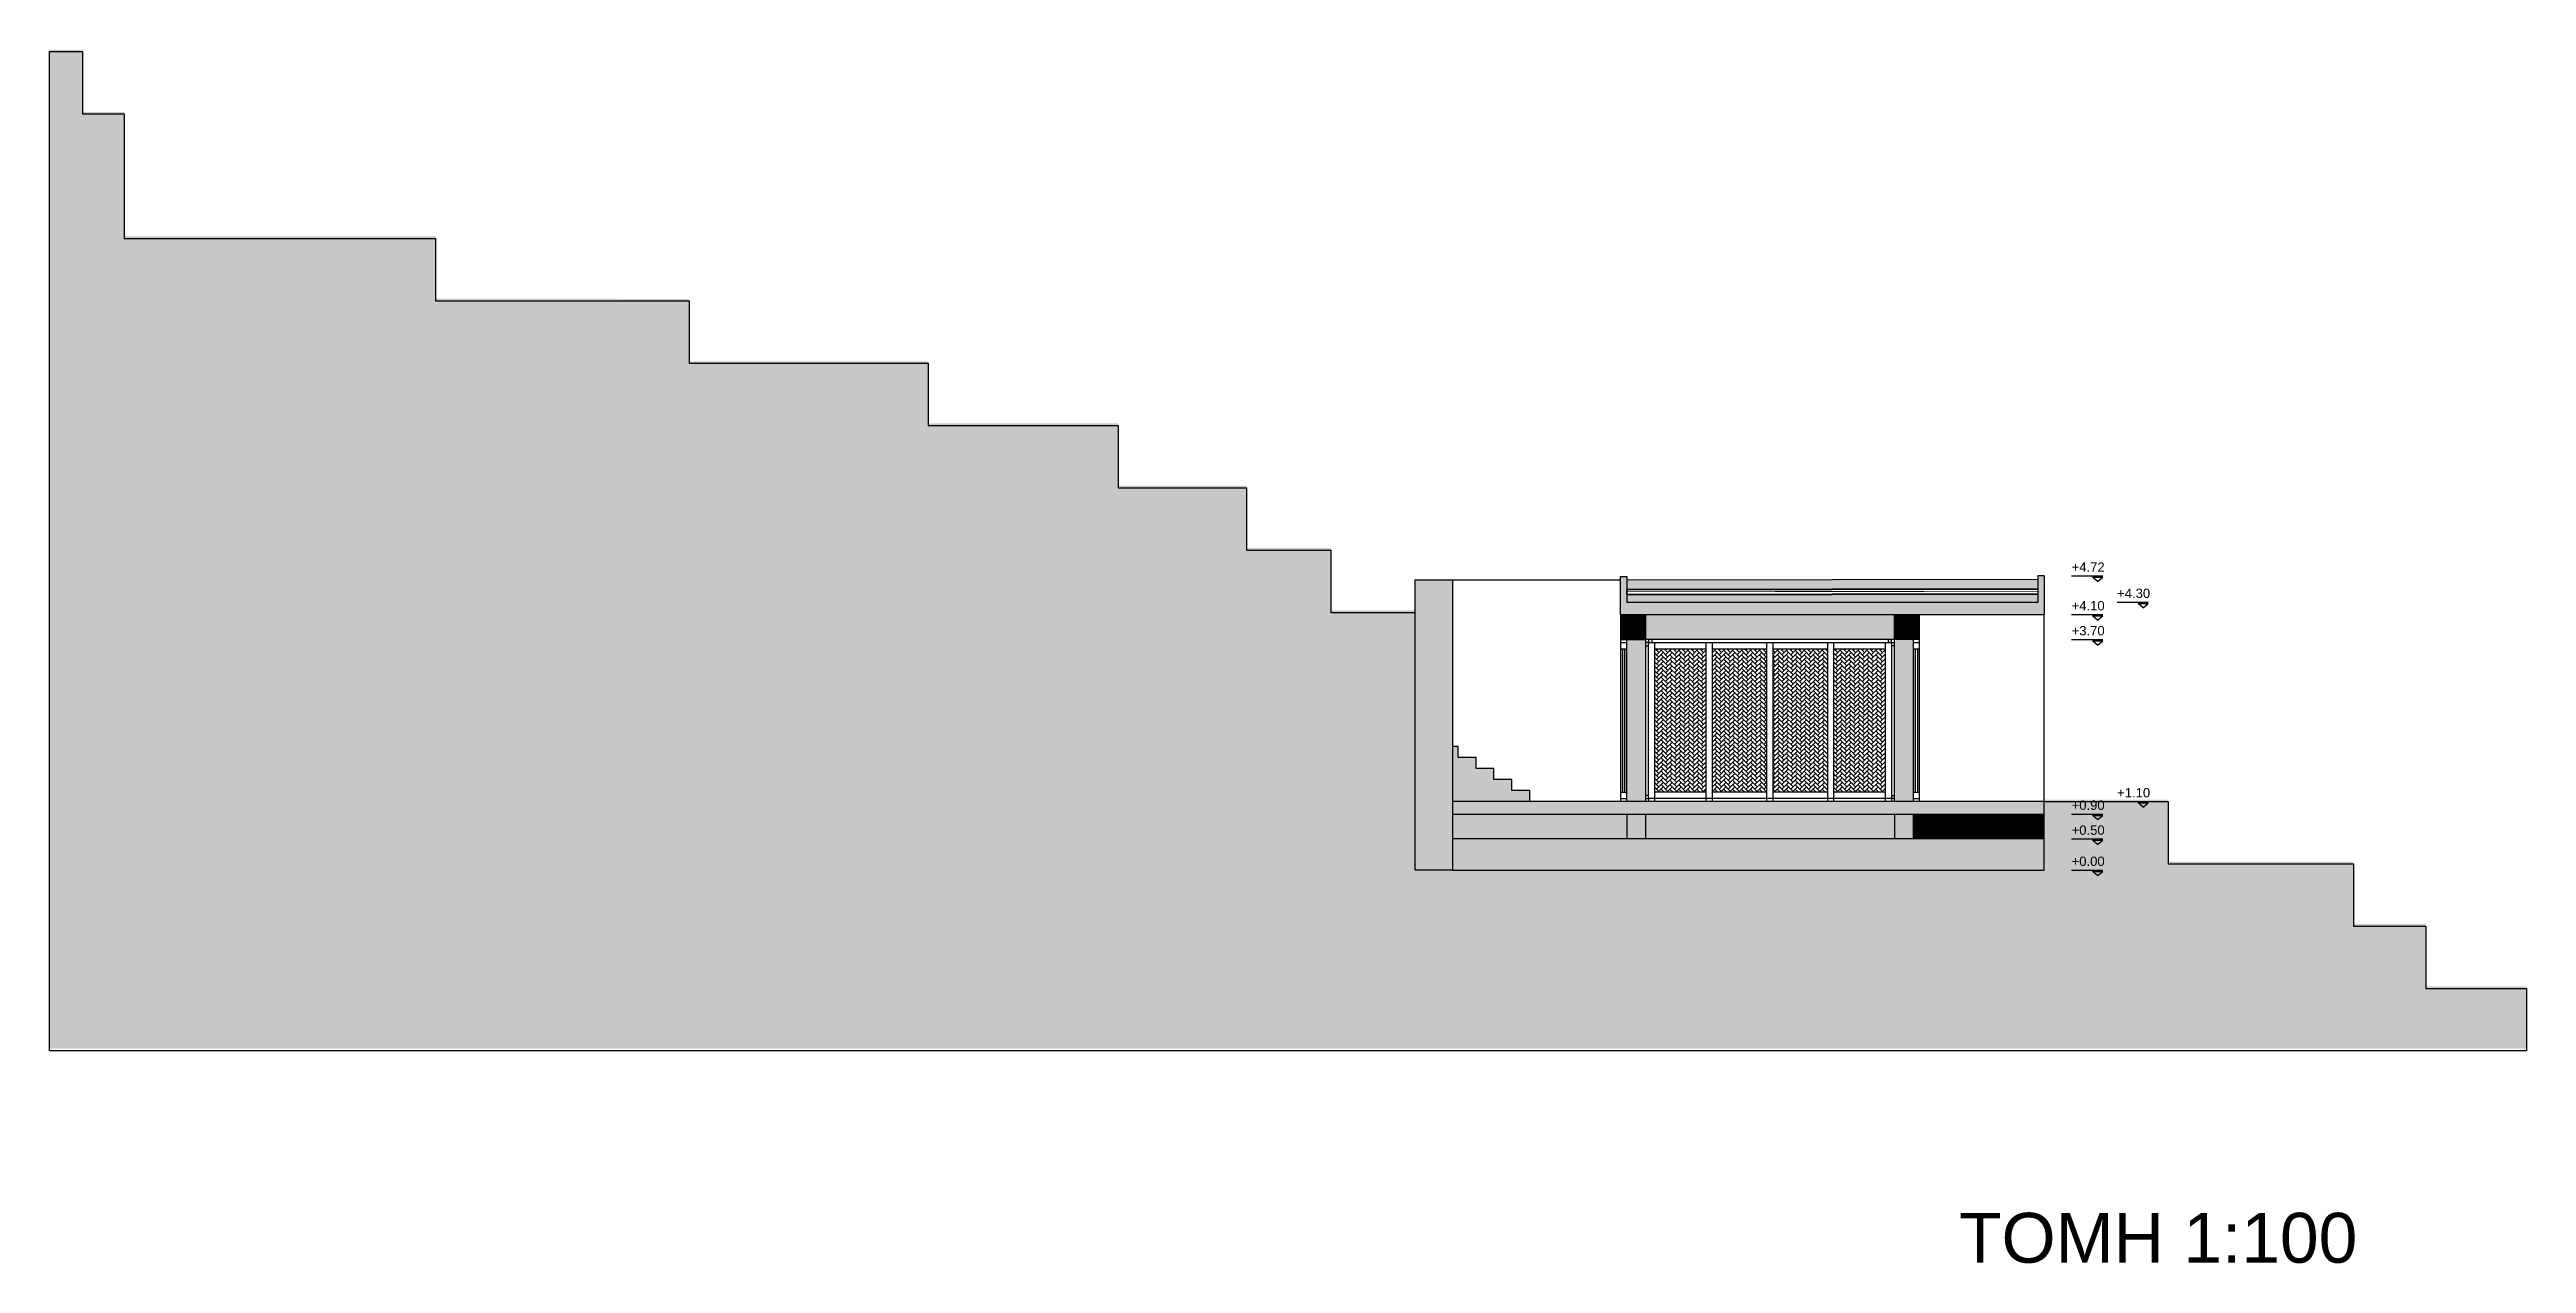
# Model space of a CAD drawing. Header units: millimetres. Extents: x 3409 to 3822, y 896 to 1108.
# Drawn here: x 3501.4 to 3541.18, y 1073.95 to 1093.43 of the extents above; entities that cross this region are included whole.
import ezdxf

# ---------------------------------------------------------------- set-up
doc = ezdxf.new("R2010")
doc.units = ezdxf.units.MM
for name, color, linetype in [('a-epipla', 8, 'Continuous'), ('a-skales', 4, 'Continuous'), ('a-toixoi', 5, 'Continuous'), ('edafos', 2, 'Continuous'), ('Hatch', 27, 'Continuous'), ('Layer1', 5, 'Continuous'), ('line', 1, 'Continuous'), ('toixoi_provolh', 150, 'Continuous')]:
    doc.layers.add(name, color=color, linetype=linetype)
doc.styles.get("Standard").update_dxf_attribs({"font": 'arial.ttf'})
doc.linetypes.add('BATTING', pattern='A,0.00254,-2.54,[134,ltypeshp.shx,S=2.54,R=0,X=-2.54,Y=0],-5.08,[134,ltypeshp.shx,S=2.54,R=180,X=2.54,Y=0],-2.54', length=10.16254)
pattern_1 = [(0, (-0.19314, -244.73637), (0.055245, 0.055245), [0.055245, -0.055245]), (0, (-0.19314, -244.71565), (0.055245, 0.055245), [0.055245, -0.055245]), (0, (-0.19314, -244.694934), (0.055245, 0.055245), [0.055245, -0.055245]), (90, (-0.186234, -244.68803), (-0.055245, 0.055245), [0.055245, -0.055245]), (90, (-0.16552, -244.68803), (-0.055245, 0.055245), [0.055245, -0.055245]), (90, (-0.1448, -244.68803), (-0.055245, 0.055245), [0.055245, -0.055245])]

msp = doc.modelspace()

# ---------------------------------------------------------------- texts
at = {"layer": 'a-epipla', "attachment_point": 1}
for s, width, insert, char_height in [('+4.72', 0.50358, (3533.872, 1085.196), 0.15), ('+4.30', 0.50358, (3534.603, 1084.776), 0.15), ('+4.10', 0.50358, (3533.872, 1084.576), 0.15), ('+3.70', 0.50358, (3533.872, 1084.176), 0.15), ('+1.10', 0.50358, (3534.603, 1081.576), 0.15), ('+0.90', 0.50358, (3533.872, 1081.376), 0.15), ('+0.50', 0.50358, (3533.872, 1080.976), 0.15), ('+0.00', 0.50358, (3533.872, 1080.476), 0.15), ('\\pxqr;ΤΟΜΗ 1:100', 24.99186, (3513.468, 1074.759), 0.8)]:
    msp.add_mtext_dynamic_manual_height_columns(s, width=width, gutter_width=12.5, heights=[0], dxfattribs=dict(at, insert=insert, char_height=char_height))

# ---------------------------------------------------------------- hatches: boundary and pattern name
at = {"layer": 'a-epipla', "true_color": 0x000000}
h = msp.add_hatch(color=18, dxfattribs=at)
h.dxf.hatch_style = 1
h.paths.add_polyline_path([(3533.43, 1084.979), (3533.33, 1084.979), (3533.33, 1084.559), (3526.73, 1084.559), (3526.73, 1084.969), (3526.63, 1084.969), (3526.63, 1084.359), (3533.43, 1084.359)])
at = {"layer": 'a-epipla'}
h = msp.add_hatch(dxfattribs=at)
h.set_pattern_fill('AR-HBONE', color=256, scale=0.0005)
h.set_pattern_definition([(45, (644.616694, -311.60219), (0, 0.071842049), [0.1524, -0.0508]), (135, (644.652615, -311.56627), (7e-18, 0.071842049), [0.1524, -0.0508])])
h.paths.add_polyline_path([(3528.005, 1083.809), (3527.18, 1083.809), (3527.18, 1081.509), (3528.005, 1081.509)])
h.paths.add_polyline_path([(3528.98, 1083.809), (3528.105, 1083.809), (3528.105, 1081.509), (3528.98, 1081.509)])
h.paths.add_polyline_path([(3529.955, 1083.809), (3529.08, 1083.809), (3529.08, 1081.509), (3529.955, 1081.509)])
h.paths.add_polyline_path([(3530.88, 1083.809), (3530.055, 1083.809), (3530.055, 1081.509), (3530.88, 1081.509)])
h = msp.add_hatch(dxfattribs=at)
h.set_pattern_fill('EARTH', color=256, scale=0.0087)
h.set_pattern_definition(pattern_1)
h.paths.add_polyline_path([(3526.73, 1081.159), (3523.93, 1081.159), (3523.93, 1080.759), (3526.73, 1080.759)])
h.paths.add_polyline_path([(3531.03, 1081.159), (3527.03, 1081.159), (3527.03, 1080.759), (3531.03, 1080.759)])
h = msp.add_hatch(dxfattribs=at)
h.set_pattern_fill('EARTH', color=256, scale=0.0087)
h.set_pattern_definition(pattern_1)
h.paths.add_polyline_path([(3533.43, 1081.159), (3531.33, 1081.159), (3531.33, 1080.759), (3533.43, 1080.759)])
at = {"layer": 'a-skales', "true_color": 0x000000}
h = msp.add_hatch(dxfattribs=at)
h.set_pattern_fill('AR-SAND', color=18, scale=0.0085)
h.set_pattern_definition([(37.5, (-0.19314, -244.7039), (-0.013600266, 0.416001252), [0, -0.328168, 0, -0.36703, 0, -0.3508375]), (7.5, (-0.19314, -244.7039), (0.38209479, 0.609301335), [0, -0.177038, 0, -0.295783, 0, -0.1133475]), (327.5, (-0.4587, -244.7039), (0.672343515, 0.001221607), [0, -0.10795, 0, -0.38862, 0, -0.507365]), (317.5, (-0.4587, -244.7039), (0.649022985, 0.189489925), [0, -0.053975, 0, -0.254762, 0, -0.291465])])
h.paths.add_polyline_path([(3523.33, 1084.426), (3521.978, 1084.426), (3521.978, 1085.426), (3520.624, 1085.426), (3520.624, 1086.426), (3518.56, 1086.426), (3518.56, 1087.426), (3515.511, 1087.426), (3515.511, 1088.426), (3511.672, 1088.426), (3511.672, 1089.426), (3507.601, 1089.427), (3507.601, 1090.427), (3502.601, 1090.427), (3502.601, 1092.426), (3501.931, 1092.426), (3501.931, 1093.426), (3501.403, 1093.426), (3501.402, 1077.392), (3541.175, 1077.392), (3541.175, 1078.392), (3539.559, 1078.392), (3539.559, 1079.392), (3538.398, 1079.392), (3538.398, 1080.392), (3535.422, 1080.392), (3535.422, 1081.392), (3533.43, 1081.392), (3533.43, 1081.192), (3533.43, 1080.792), (3533.43, 1080.292), (3523.93, 1080.292), (3523.33, 1080.292)])
at = {"layer": 'Hatch'}
h = msp.add_hatch(color=256, dxfattribs=at)
h.dxf.hatch_style = 1
h.paths.add_polyline_path([(3526.73, 1084.919), (3526.73, 1084.769), (3533.33, 1084.779), (3533.33, 1084.929)])
at = {"layer": 'Hatch', "true_color": 0x939598}
h = msp.add_hatch(color=252, dxfattribs=at)
h.dxf.hatch_style = 1
h.paths.add_polyline_path([(3531.03, 1084.359), (3527.03, 1084.359), (3527.03, 1083.959), (3531.03, 1083.959)])
h = msp.add_hatch(color=252, dxfattribs=at)
h.dxf.hatch_style = 1
h.paths.add_polyline_path([(3527.03, 1083.959), (3526.73, 1083.959), (3526.73, 1081.359), (3527.03, 1081.359)])
h = msp.add_hatch(color=252, dxfattribs=at)
h.dxf.hatch_style = 1
h.paths.add_polyline_path([(3531.33, 1083.959), (3531.03, 1083.959), (3531.03, 1081.359), (3531.33, 1081.359)])
at = {"layer": 'Hatch', "true_color": 0xc7c8ca}
h = msp.add_hatch(color=9, dxfattribs=at)
h.dxf.hatch_style = 1
h.paths.add_polyline_path([(3526.66, 1083.809), (3526.63, 1083.809), (3526.63, 1081.509), (3526.66, 1081.509)])
h.paths.add_polyline_path([(3526.73, 1083.809), (3526.7, 1083.809), (3526.7, 1081.509), (3526.73, 1081.509)])
h = msp.add_hatch(color=9, dxfattribs=at)
h.dxf.hatch_style = 1
h.paths.add_polyline_path([(3531.43, 1083.809), (3531.4, 1083.809), (3531.4, 1081.509), (3531.43, 1081.509)])
h.paths.add_polyline_path([(3531.36, 1083.809), (3531.33, 1083.809), (3531.33, 1081.509), (3531.36, 1081.509)])
at = {"layer": 'Hatch', "true_color": 0x515152}
h = msp.add_hatch(color=251, dxfattribs=at)
h.dxf.hatch_style = 1
h.paths.add_polyline_path([(3525.17, 1081.359), (3525.17, 1081.536), (3524.883, 1081.536), (3524.883, 1081.713), (3524.596, 1081.713), (3524.596, 1081.89), (3524.308, 1081.89), (3524.308, 1082.067), (3524.021, 1082.067), (3524.021, 1082.244), (3523.93, 1082.244), (3523.93, 1081.359)])
at = {"layer": 'Hatch', "true_color": 0x000000}
h = msp.add_hatch(color=18, dxfattribs=at)
h.dxf.hatch_style = 1
h.paths.add_polyline_path([(3523.93, 1081.359), (3523.93, 1081.159), (3533.43, 1081.159), (3533.43, 1081.359)])
at = {"layer": 'Hatch'}
h = msp.add_hatch(color=17, dxfattribs=at)
h.dxf.hatch_style = 1
h.paths.add_polyline_path([(3531.03, 1081.159), (3527.03, 1081.159), (3527.03, 1080.759), (3531.03, 1080.759)])
h.paths.add_polyline_path([(3526.73, 1081.159), (3523.93, 1081.159), (3523.93, 1080.759), (3526.73, 1080.759)])
h.paths.add_polyline_path([(3533.43, 1081.159), (3531.33, 1081.159), (3531.33, 1080.759), (3533.43, 1080.759)])
at = {"layer": 'Layer1', "true_color": 0x000000}
h = msp.add_hatch(color=18, dxfattribs=at)
h.dxf.hatch_style = 1
h.paths.add_polyline_path([(3523.93, 1084.919), (3523.33, 1084.919), (3523.33, 1080.259), (3523.93, 1080.259), (3523.93, 1081.359)])
at = {"layer": 'Layer1', "true_color": 0x636466}
h = msp.add_hatch(color=251, dxfattribs=at)
h.dxf.hatch_style = 1
h.paths.add_polyline_path([(3533.33, 1084.559), (3533.33, 1084.689), (3526.73, 1084.679), (3526.73, 1084.559)])
at = {"layer": 'Layer1', "true_color": 0x000000, "transparency": 33554559}
h = msp.add_hatch(color=18, dxfattribs=at)
h.dxf.hatch_style = 1
h.paths.add_polyline_path([(3527.03, 1084.359), (3526.63, 1084.359), (3526.63, 1083.959), (3527.03, 1083.959)])
h = msp.add_hatch(color=18, dxfattribs=at)
h.dxf.hatch_style = 1
h.paths.add_polyline_path([(3531.43, 1084.359), (3531.03, 1084.359), (3531.03, 1083.959), (3531.43, 1083.959)])
at = {"layer": 'Layer1', "true_color": 0x939598}
h = msp.add_hatch(color=252, dxfattribs=at)
h.dxf.hatch_style = 1
h.paths.add_polyline_path([(3527.03, 1081.159), (3526.73, 1081.159), (3526.73, 1080.759), (3527.03, 1080.759)])
h.paths.add_polyline_path([(3531.33, 1081.159), (3531.03, 1081.159), (3531.03, 1080.759), (3531.33, 1080.759)])
at = {"layer": 'Layer1', "true_color": 0x000000}
h = msp.add_hatch(color=18, dxfattribs=at)
h.dxf.hatch_style = 1
h.paths.add_polyline_path([(3533.43, 1080.759), (3526.73, 1080.759), (3523.93, 1080.759), (3523.93, 1080.259), (3533.43, 1080.259)])

# ---------------------------------------------------------------- linework, layer by layer
at = {"layer": 'a-epipla'}
for p, q in [((3523.93, 1084.919), (3526.63, 1084.919)), ((3526.73, 1084.919), (3533.33, 1084.929)), ((3526.73, 1084.769), (3533.33, 1084.779)), ((3526.73, 1084.759), (3533.33, 1084.769)), ((3526.73, 1084.689), (3526.73, 1084.759)), ((3526.73, 1084.689), (3533.33, 1084.699)), ((3526.73, 1084.679), (3533.33, 1084.689)), ((3533.33, 1084.769), (3533.33, 1084.699)), ((3533.872, 1084.979), (3534.372, 1084.979)), ((3534.207, 1084.958), (3534.372, 1084.958)), ((3534.289, 1084.89), (3534.207, 1084.958)), ((3534.289, 1084.89), (3534.372, 1084.958)), ((3533.43, 1081.359), (3533.43, 1084.359)), ((3533.872, 1084.359), (3534.372, 1084.359)), ((3534.207, 1084.338), (3534.372, 1084.338)), ((3534.289, 1084.27), (3534.207, 1084.338)), ((3534.289, 1084.27), (3534.372, 1084.338)), ((3534.603, 1084.559), (3535.103, 1084.559)), ((3534.938, 1084.538), (3535.103, 1084.538)), ((3535.02, 1084.47), (3534.938, 1084.538)), ((3535.02, 1084.47), (3535.103, 1084.538)), ((3527.08, 1083.909), (3527.03, 1083.909)), ((3527.03, 1083.859), (3527.08, 1083.859)), ((3527.08, 1083.959), (3527.08, 1083.909)), ((3527.08, 1083.909), (3530.98, 1083.909)), ((3527.08, 1081.409), (3527.08, 1083.909)), ((3527.13, 1083.959), (3527.13, 1083.909)), ((3527.18, 1081.359), (3527.18, 1083.909)), ((3528.005, 1081.359), (3528.005, 1083.909)), ((3528.105, 1081.359), (3528.105, 1083.909)), ((3528.98, 1081.359), (3528.98, 1083.909)), ((3529.08, 1081.359), (3529.08, 1083.909)), ((3529.955, 1081.359), (3529.955, 1083.909)), ((3530.055, 1081.359), (3530.055, 1083.909)), ((3530.88, 1083.909), (3530.88, 1081.359)), ((3530.93, 1083.909), (3530.93, 1083.959)), ((3530.98, 1083.909), (3530.98, 1083.959)), ((3530.98, 1083.909), (3530.98, 1081.409)), ((3530.98, 1083.909), (3531.03, 1083.909)), ((3531.03, 1083.859), (3530.98, 1083.859)), ((3533.872, 1083.959), (3534.372, 1083.959)), ((3534.207, 1083.938), (3534.372, 1083.938)), ((3534.289, 1083.87), (3534.207, 1083.938)), ((3534.289, 1083.87), (3534.372, 1083.938)), ((3527.18, 1083.809), (3528.005, 1083.809)), ((3528.105, 1083.809), (3528.98, 1083.809)), ((3529.08, 1083.809), (3529.955, 1083.809)), ((3530.055, 1083.809), (3530.88, 1083.809)), ((3527.08, 1081.459), (3527.03, 1081.459)), ((3528.005, 1081.509), (3527.18, 1081.509)), ((3528.98, 1081.509), (3528.105, 1081.509)), ((3529.955, 1081.509), (3529.08, 1081.509)), ((3530.88, 1081.509), (3530.055, 1081.509)), ((3530.98, 1081.459), (3531.03, 1081.459)), ((3527.03, 1081.409), (3527.08, 1081.409)), ((3530.98, 1081.409), (3527.08, 1081.409)), ((3527.08, 1081.409), (3527.08, 1081.359)), ((3531.03, 1081.409), (3530.98, 1081.409)), ((3530.98, 1081.409), (3530.98, 1081.359)), ((3533.872, 1081.359), (3534.372, 1081.359)), ((3533.872, 1081.159), (3534.372, 1081.159)), ((3534.207, 1081.138), (3534.372, 1081.138)), ((3534.289, 1081.07), (3534.207, 1081.138)), ((3534.289, 1081.07), (3534.372, 1081.138)), ((3534.603, 1081.359), (3535.103, 1081.359)), ((3534.938, 1081.338), (3535.103, 1081.338)), ((3535.02, 1081.27), (3534.938, 1081.338)), ((3535.02, 1081.27), (3535.103, 1081.338)), ((3533.872, 1080.759), (3534.372, 1080.759)), ((3534.207, 1080.738), (3534.372, 1080.738)), ((3534.289, 1080.67), (3534.207, 1080.738)), ((3534.289, 1080.67), (3534.372, 1080.738)), ((3533.872, 1080.259), (3534.372, 1080.259)), ((3534.207, 1080.238), (3534.372, 1080.238)), ((3534.289, 1080.17), (3534.207, 1080.238)), ((3534.289, 1080.17), (3534.372, 1080.238))]:
    msp.add_line(p, q, dxfattribs=at)
msp.add_lwpolyline([(3525.17, 1081.359), (3525.17, 1081.536), (3524.883, 1081.536), (3524.883, 1081.713), (3524.596, 1081.713), (3524.596, 1081.89), (3524.308, 1081.89), (3524.308, 1082.067), (3524.021, 1082.067), (3524.021, 1082.244), (3523.93, 1082.244)], dxfattribs=at)
at = {"layer": 'a-toixoi'}
for p, q in [((3526.63, 1084.359), (3526.63, 1084.969)), ((3533.43, 1084.979), (3533.43, 1084.359)), ((3526.63, 1084.359), (3533.43, 1084.359)), ((3526.73, 1084.559), (3533.33, 1084.559)), ((3531.03, 1083.959), (3531.03, 1084.359)), ((3531.43, 1083.959), (3531.43, 1084.359)), ((3526.63, 1083.959), (3526.63, 1083.809)), ((3526.63, 1083.909), (3526.73, 1083.909)), ((3526.73, 1083.809), (3526.73, 1083.959)), ((3531.43, 1083.959), (3531.03, 1083.959)), ((3531.33, 1083.959), (3531.33, 1083.809)), ((3531.33, 1083.909), (3531.43, 1083.909)), ((3531.43, 1083.809), (3531.43, 1083.959)), ((3526.63, 1083.809), (3526.73, 1083.809)), ((3531.33, 1083.809), (3531.43, 1083.809)), ((3526.63, 1081.509), (3526.63, 1081.359)), ((3526.63, 1081.509), (3526.73, 1081.509)), ((3526.73, 1081.359), (3526.73, 1081.509)), ((3531.33, 1081.509), (3531.33, 1081.359)), ((3531.33, 1081.509), (3531.43, 1081.509)), ((3531.43, 1081.359), (3531.43, 1081.509)), ((3526.63, 1081.409), (3526.73, 1081.409)), ((3531.33, 1081.409), (3531.43, 1081.409))]:
    msp.add_line(p, q, dxfattribs=at)
for points in [[(3526.63, 1084.969), (3526.73, 1084.969), (3526.73, 1084.559)], [(3533.43, 1084.979), (3533.33, 1084.979), (3533.33, 1084.559)], [(3526.63, 1084.359), (3526.63, 1083.959), (3527.03, 1083.959), (3527.03, 1084.359)], [(3523.93, 1081.159), (3533.43, 1081.159), (3533.43, 1081.359), (3523.93, 1081.359), (3523.93, 1081.159)], [(3526.73, 1080.759), (3523.93, 1080.759), (3523.93, 1080.259), (3533.43, 1080.259), (3533.43, 1080.759), (3526.73, 1080.759)]]:
    msp.add_lwpolyline(points, dxfattribs=at)
at = {"layer": 'edafos'}
for points in [[(3501.402, 1077.359), (3501.402, 1093.394), (3501.931, 1093.394), (3501.931, 1092.394), (3502.601, 1092.394), (3502.601, 1090.395), (3507.601, 1090.395), (3507.601, 1089.395), (3511.672, 1089.394), (3511.672, 1088.394), (3515.511, 1088.394), (3515.511, 1087.394)], [(3533.43, 1081.359), (3535.422, 1081.359), (3535.422, 1080.359), (3538.398, 1080.359), (3538.398, 1079.359), (3539.559, 1079.359), (3539.559, 1078.359), (3541.175, 1078.359), (3541.175, 1077.359), (3501.402, 1077.359), (3501.403, 1093.394)], [(3515.511, 1087.394), (3518.56, 1087.394), (3518.56, 1086.394), (3520.624, 1086.394), (3520.624, 1085.394), (3521.978, 1085.394), (3521.978, 1084.394), (3523.33, 1084.394)], [(3523.33, 1084.919), (3523.93, 1084.919), (3523.93, 1080.259), (3523.33, 1080.259), (3523.33, 1084.919)]]:
    msp.add_lwpolyline(points, dxfattribs=at)
at = {"layer": 'Hatch'}
msp.add_line((3533.43, 1080.759), (3533.43, 1081.159), dxfattribs=at)
at = {"layer": 'line', "linetype": 'BATTING', "lineweight": 5, "ltscale": 0.0034}
for p, q in [((3526.73, 1084.724), (3529.13, 1084.728)), ((3529.114, 1084.728), (3531.499, 1084.731)), ((3531.499, 1084.731), (3533.33, 1084.734))]:
    msp.add_line(p, q, dxfattribs=at)
at = {"layer": 'toixoi_provolh'}
for p, q in [((3527.03, 1084.359), (3527.03, 1081.359)), ((3531.03, 1081.359), (3531.03, 1084.359)), ((3531.03, 1083.959), (3527.03, 1083.959)), ((3526.63, 1083.809), (3526.63, 1081.509)), ((3526.66, 1083.809), (3526.66, 1081.509)), ((3526.7, 1081.509), (3526.7, 1083.809)), ((3526.73, 1081.509), (3526.73, 1083.809)), ((3531.33, 1083.809), (3531.33, 1081.509)), ((3531.36, 1083.809), (3531.36, 1081.509)), ((3531.4, 1081.509), (3531.4, 1083.809)), ((3531.43, 1081.509), (3531.43, 1083.809)), ((3526.73, 1081.159), (3526.73, 1080.759)), ((3527.03, 1081.159), (3527.03, 1080.759)), ((3531.03, 1081.159), (3531.03, 1080.759)), ((3531.33, 1081.159), (3531.33, 1080.759))]:
    msp.add_line(p, q, dxfattribs=at)

msp.set_redraw_order([(e.dxf.handle, doc.entitydb.next_handle()) for e in msp.query("TEXT MTEXT ATTDEF DIMENSION ARC_DIMENSION")])  # texts and dimensions are drawn at this point

doc.saveas('drawing.dxf')
